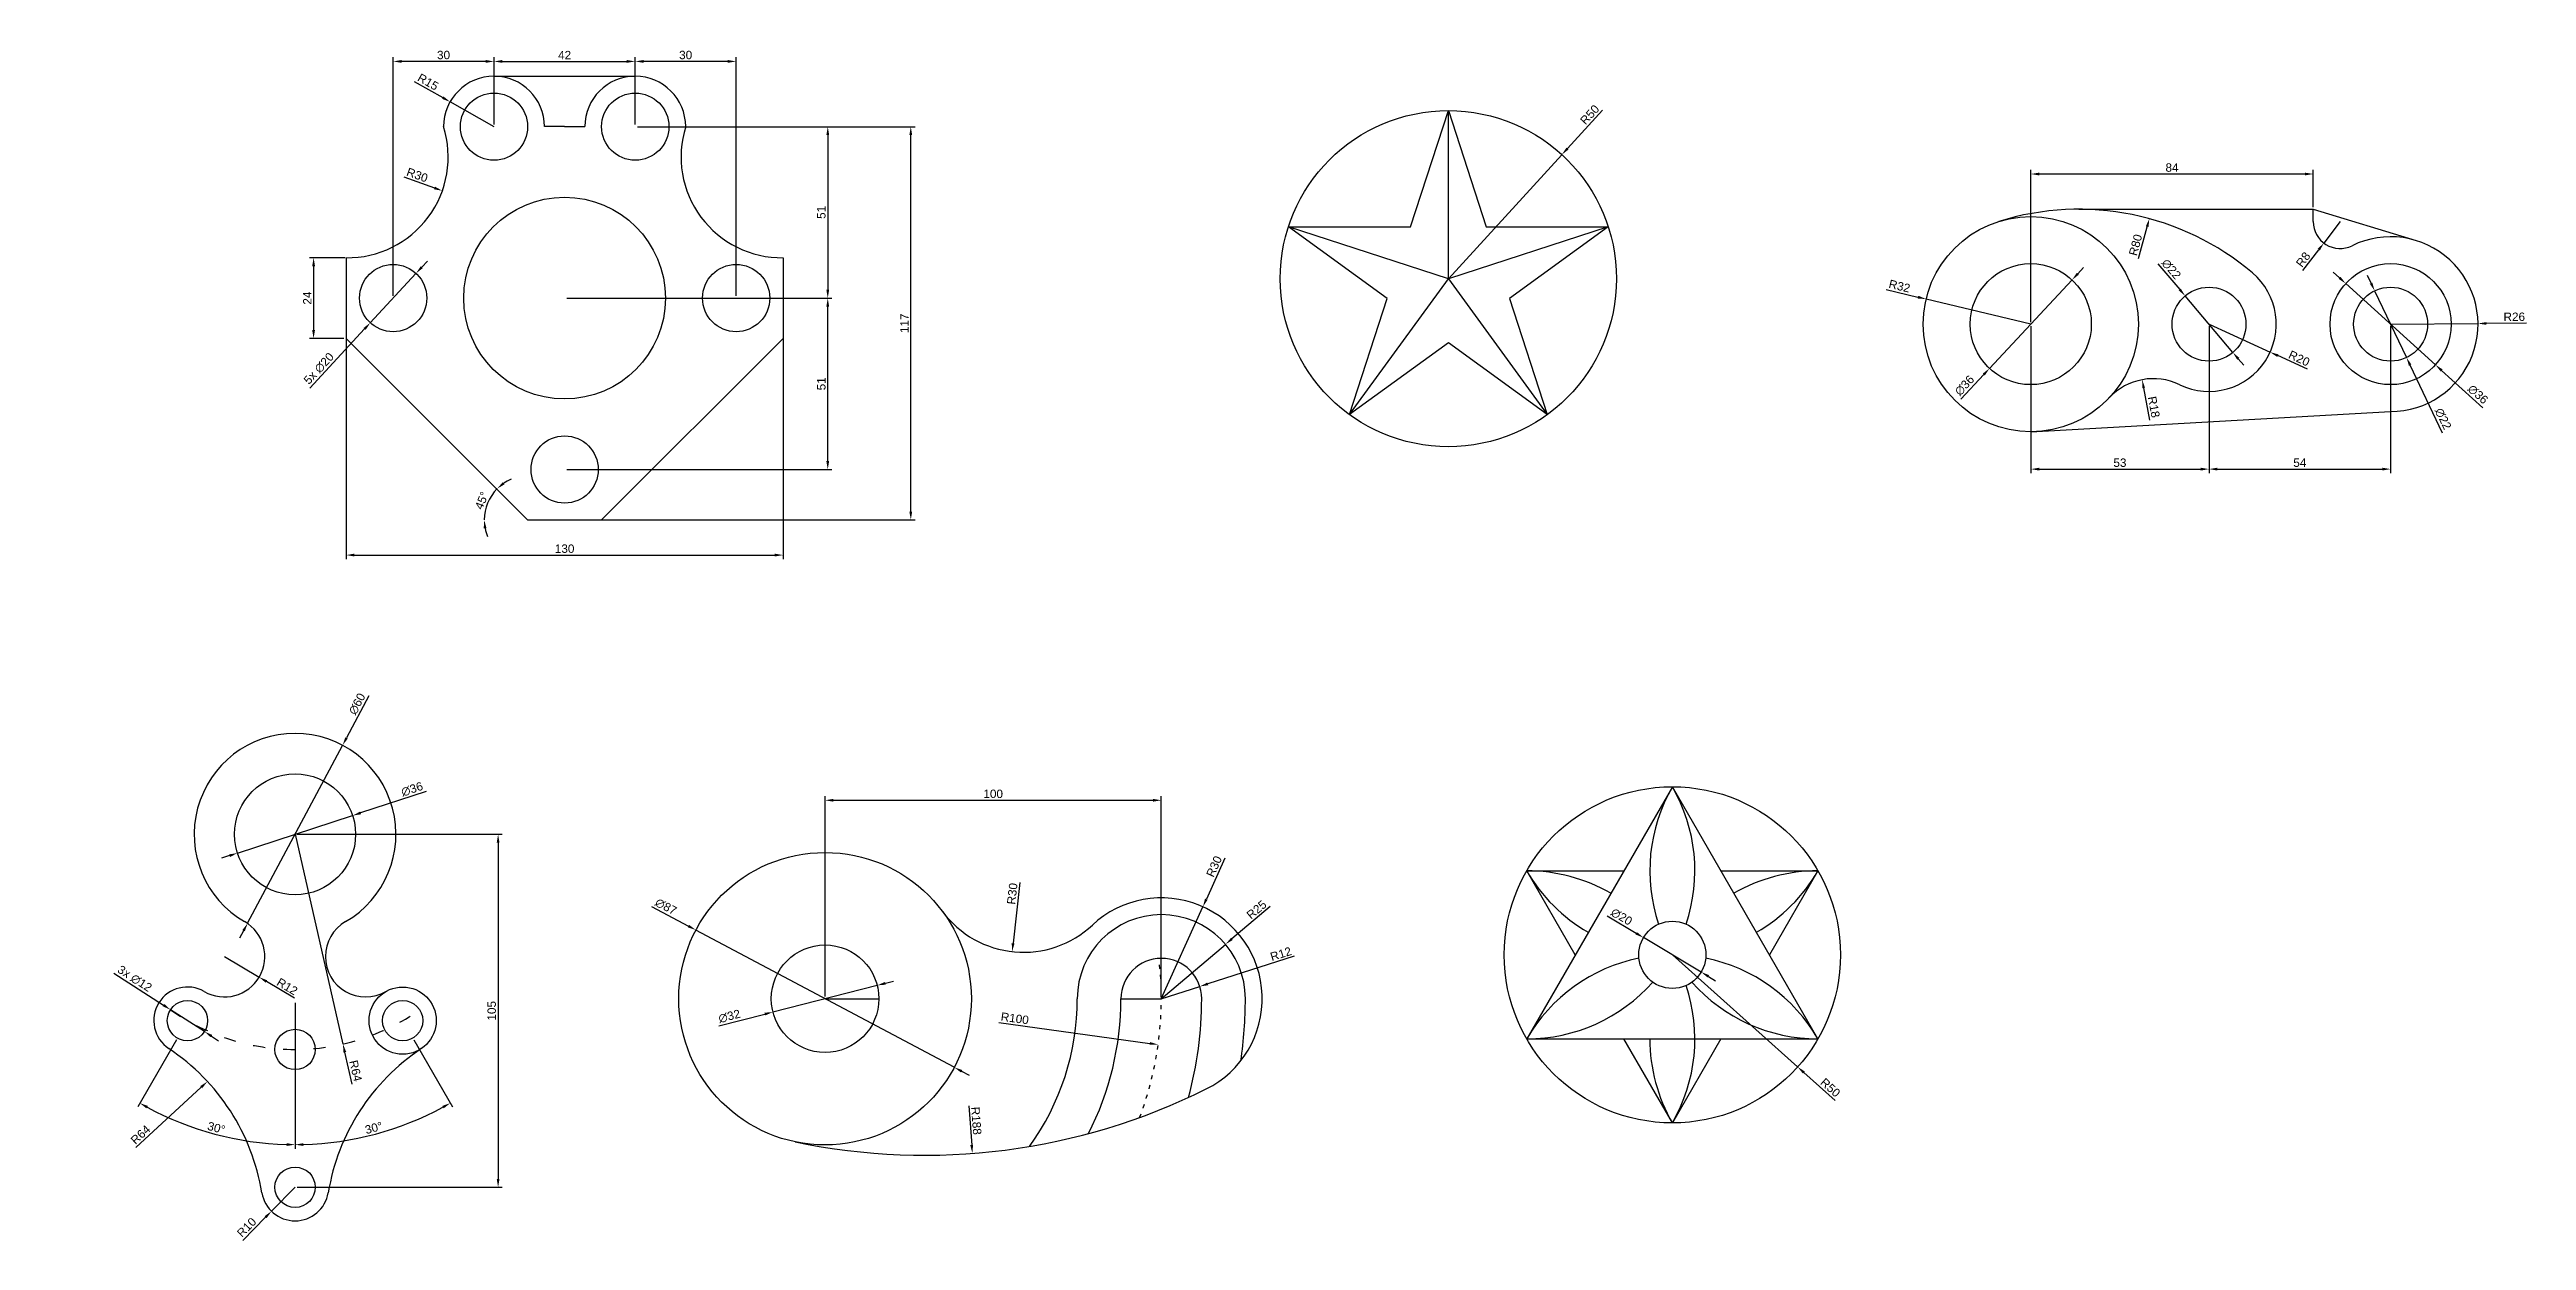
# Model space of a CAD drawing. Header units: millimetres. Extents: x 2411 to 3147, y 1578 to 1932.
import ezdxf

# ---------------------------------------------------------------- set-up
doc = ezdxf.new("R2010")
doc.units = ezdxf.units.MM
doc.linetypes.add('ACAD_ISO03W100', pattern=[30, 12, -18])
doc.styles.get("Standard").update_dxf_attribs({"font": 'arial.ttf'})
doc.dimstyles.new('ISO-25', dxfattribs={"dimtxt": 2.5, "dimasz": 2.5, "dimexe": 1.25, "dimexo": 0.625, "dimtad": 1, "dimtxsty": 'Standard', "dimcen": 2.5, "dimadec": 0, "dimazin": 0, "dimtfac": 1, "dimtmove": 0, "dimatfit": 3, "dimfxl": 0, "dimarcsym": 0})

msp = doc.modelspace()

# ---------------------------------------------------------------- blocks, each defined once
blk = doc.blocks.new('*D1')
at = {"color": 0, "lineweight": -2, "transparency": 16777216}
for p, q in [((2498.8, 1869.87), (2488.14, 1869.87)), ((2489.39, 1867.37), (2489.39, 1848.37)), ((2498.42, 1845.87), (2488.14, 1845.87))]:
    blk.add_line(p, q, dxfattribs=at)
at = {"color": 0, "transparency": 16777216}
for points in [[(2488.97, 1867.37), (2489.81, 1867.37), (2489.39, 1869.87)], [(2488.97, 1848.37), (2489.81, 1848.37), (2489.39, 1845.87)]]:
    blk.add_solid(points, dxfattribs=at)
at = {"layer": 'Defpoints', "color": 0, "transparency": 16777216}
for p in [(2499.42, 1869.87), (2489.39, 1845.87), (2499.04, 1845.87)]:
    blk.add_point(p, dxfattribs=at)
at = {"color": 0, "transparency": 16777216, "insert": (2487.51, 1857.87), "char_height": 2.5, "attachment_point": 5, "rotation": 90}
blk.add_mtext('24', dxfattribs=at)
blk = doc.blocks.new('*D2')
at = {"color": 0, "lineweight": -2, "transparency": 16777216}
for p, q in [((2499.04, 1857.25), (2499.04, 1780.17)), ((2629.04, 1857.25), (2629.04, 1780.17)), ((2501.54, 1781.42), (2626.54, 1781.42))]:
    blk.add_line(p, q, dxfattribs=at)
at = {"color": 0, "transparency": 16777216}
for points in [[(2501.54, 1781.84), (2501.54, 1781), (2499.04, 1781.42)], [(2626.54, 1781.84), (2626.54, 1781), (2629.04, 1781.42)]]:
    blk.add_solid(points, dxfattribs=at)
at = {"layer": 'Defpoints', "color": 0, "transparency": 16777216}
for p in [(2499.04, 1857.87), (2629.04, 1857.87), (2629.04, 1781.42)]:
    blk.add_point(p, dxfattribs=at)
at = {"color": 0, "transparency": 16777216, "insert": (2564.04, 1783.32), "char_height": 2.5, "attachment_point": 5}
blk.add_mtext('130', dxfattribs=at)
blk = doc.blocks.new('*D4')
at = {"color": 0, "lineweight": -2, "transparency": 16777216}
for p, q in [((2564.67, 1857.87), (2643.54, 1857.87)), ((2642.29, 1809.37), (2642.29, 1855.37)), ((2564.67, 1806.87), (2643.54, 1806.87))]:
    blk.add_line(p, q, dxfattribs=at)
at = {"color": 0, "transparency": 16777216}
for points in [[(2641.88, 1855.37), (2642.71, 1855.37), (2642.29, 1857.87)], [(2641.88, 1809.37), (2642.71, 1809.37), (2642.29, 1806.87)]]:
    blk.add_solid(points, dxfattribs=at)
at = {"layer": 'Defpoints', "color": 0, "transparency": 16777216}
for p in [(2564.04, 1857.87), (2642.29, 1857.87), (2564.04, 1806.87)]:
    blk.add_point(p, dxfattribs=at)
at = {"color": 0, "transparency": 16777216, "insert": (2640.39, 1832.37), "char_height": 2.5, "attachment_point": 5, "rotation": 90}
blk.add_mtext('51', dxfattribs=at)
blk = doc.blocks.new('*D5')
at = {"color": 0, "lineweight": -2, "transparency": 16777216}
for p, q in [((2585.67, 1908.87), (2643.54, 1908.87)), ((2642.29, 1906.37), (2642.29, 1860.37)), ((2564.67, 1857.87), (2643.54, 1857.87))]:
    blk.add_line(p, q, dxfattribs=at)
at = {"color": 0, "transparency": 16777216}
for points in [[(2641.88, 1906.37), (2642.71, 1906.37), (2642.29, 1908.87)], [(2641.88, 1860.37), (2642.71, 1860.37), (2642.29, 1857.87)]]:
    blk.add_solid(points, dxfattribs=at)
at = {"layer": 'Defpoints', "color": 0, "transparency": 16777216}
for p in [(2585.04, 1908.87), (2564.04, 1857.87), (2642.29, 1857.87)]:
    blk.add_point(p, dxfattribs=at)
at = {"color": 0, "transparency": 16777216, "insert": (2640.39, 1883.37), "char_height": 2.5, "attachment_point": 5, "rotation": 90}
blk.add_mtext('51', dxfattribs=at)
blk = doc.blocks.new('*D6')
at = {"color": 0, "lineweight": -2, "transparency": 16777216}
for p, q in [((2513.04, 1858.5), (2513.04, 1929.53)), ((2540.54, 1928.28), (2515.54, 1928.28)), ((2543.04, 1909.5), (2543.04, 1929.53))]:
    blk.add_line(p, q, dxfattribs=at)
at = {"color": 0, "transparency": 16777216}
for points in [[(2515.54, 1928.7), (2515.54, 1927.86), (2513.04, 1928.28)], [(2540.54, 1928.7), (2540.54, 1927.86), (2543.04, 1928.28)]]:
    blk.add_solid(points, dxfattribs=at)
at = {"layer": 'Defpoints', "color": 0, "transparency": 16777216}
for p in [(2513.04, 1928.28), (2543.04, 1908.87), (2513.04, 1857.87)]:
    blk.add_point(p, dxfattribs=at)
at = {"color": 0, "transparency": 16777216, "insert": (2528.04, 1930.18), "char_height": 2.5, "attachment_point": 5}
blk.add_mtext('30', dxfattribs=at)
blk = doc.blocks.new('*D7')
at = {"color": 0, "lineweight": -2, "transparency": 16777216}
for p, q in [((2543.04, 1909.5), (2543.04, 1929.53)), ((2545.54, 1928.28), (2582.54, 1928.28)), ((2585.04, 1909.5), (2585.04, 1929.53))]:
    blk.add_line(p, q, dxfattribs=at)
at = {"color": 0, "transparency": 16777216}
for points in [[(2545.54, 1928.7), (2545.54, 1927.86), (2543.04, 1928.28)], [(2582.54, 1928.7), (2582.54, 1927.86), (2585.04, 1928.28)]]:
    blk.add_solid(points, dxfattribs=at)
at = {"layer": 'Defpoints', "color": 0, "transparency": 16777216}
for p in [(2585.04, 1928.28), (2543.04, 1908.87), (2585.04, 1908.87)]:
    blk.add_point(p, dxfattribs=at)
at = {"color": 0, "transparency": 16777216, "insert": (2564.04, 1930.16), "char_height": 2.5, "attachment_point": 5}
blk.add_mtext('42', dxfattribs=at)
blk = doc.blocks.new('*D8')
at = {"color": 0, "lineweight": -2, "transparency": 16777216}
for p, q in [((2585.04, 1909.5), (2585.04, 1929.53)), ((2612.54, 1928.28), (2587.54, 1928.28)), ((2615.04, 1858.5), (2615.04, 1929.53))]:
    blk.add_line(p, q, dxfattribs=at)
at = {"color": 0, "transparency": 16777216}
for points in [[(2587.54, 1928.7), (2587.54, 1927.86), (2585.04, 1928.28)], [(2612.54, 1928.7), (2612.54, 1927.86), (2615.04, 1928.28)]]:
    blk.add_solid(points, dxfattribs=at)
at = {"layer": 'Defpoints', "color": 0, "transparency": 16777216}
for p in [(2585.04, 1928.28), (2585.04, 1908.87), (2615.04, 1857.87)]:
    blk.add_point(p, dxfattribs=at)
at = {"color": 0, "transparency": 16777216, "insert": (2600.04, 1930.18), "char_height": 2.5, "attachment_point": 5}
blk.add_mtext('30', dxfattribs=at)
blk = doc.blocks.new('*D9')
at = {"color": 0, "lineweight": -2, "transparency": 16777216}
for p, q in [((2519.34, 1922.3), (2527.81, 1917.5)), ((2543.04, 1908.87), (2529.99, 1916.26))]:
    blk.add_line(p, q, dxfattribs=at)
at = {"color": 0, "transparency": 16777216}
blk.add_solid([(2528.02, 1917.86), (2527.61, 1917.13), (2529.99, 1916.26)], dxfattribs=at)
at = {"layer": 'Defpoints', "color": 0, "transparency": 16777216}
for p in [(2529.99, 1916.26), (2543.04, 1908.87)]:
    blk.add_point(p, dxfattribs=at)
at = {"color": 0, "transparency": 16777216, "insert": (2523.42, 1922.17), "char_height": 2.5, "attachment_point": 5, "rotation": 330.48124}
blk.add_mtext('R15', dxfattribs=at)
blk = doc.blocks.new('*D10')
at = {"color": 0, "lineweight": -2, "transparency": 16777216}
blk.add_line((2516.18, 1893.9), (2525.33, 1890.64), dxfattribs=at)
at = {"color": 0, "transparency": 16777216}
blk.add_solid([(2525.47, 1891.03), (2525.19, 1890.25), (2527.68, 1889.8)], dxfattribs=at)
at = {"layer": 'Defpoints', "color": 0, "transparency": 16777216}
for p in [(2499.42, 1899.87), (2527.68, 1889.8)]:
    blk.add_point(p, dxfattribs=at)
at = {"color": 0, "transparency": 16777216, "insert": (2520.21, 1894.48), "char_height": 2.5, "attachment_point": 5, "rotation": 340.38916}
blk.add_mtext('R30', dxfattribs=at)
blk = doc.blocks.new('*D11')
at = {"color": 0, "lineweight": -2, "transparency": 16777216}
for start, end in [(135.17366, 180), (113.46879, 124.32122), (190.85243, 201.70487)]:
    blk.add_arc((2553.37, 1791.87), 13.22, start, end, dxfattribs=at)
at = {"color": 0, "transparency": 16777216}
for points in [[(2546.18, 1802.47), (2545.65, 1803.11), (2543.99, 1801.19)], [(2539.97, 1789.35), (2540.8, 1789.42), (2540.15, 1791.87)]]:
    blk.add_solid(points, dxfattribs=at)
at = {"layer": 'Defpoints', "color": 0, "transparency": 16777216}
for p in [(2499.04, 1845.87), (2541.91, 1798.46), (2528.34, 1791.87), (2543.04, 1791.87), (2548.45, 1796.77)]:
    blk.add_point(p, dxfattribs=at)
at = {"color": 0, "transparency": 16777216, "insert": (2539.4, 1797.64), "char_height": 2.5, "attachment_point": 5, "rotation": 67.58683}
blk.add_mtext('45°', dxfattribs=at)
blk = doc.blocks.new('*D12')
at = {"color": 0, "lineweight": -2, "transparency": 16777216}
for p, q in [((2585.67, 1908.87), (2668.24, 1908.87)), ((2666.99, 1794.37), (2666.99, 1906.37)), ((2575.67, 1791.87), (2668.24, 1791.87))]:
    blk.add_line(p, q, dxfattribs=at)
at = {"color": 0, "transparency": 16777216}
for points in [[(2666.57, 1906.37), (2667.4, 1906.37), (2666.99, 1908.87)], [(2666.57, 1794.37), (2667.4, 1794.37), (2666.99, 1791.87)]]:
    blk.add_solid(points, dxfattribs=at)
at = {"layer": 'Defpoints', "color": 0, "transparency": 16777216}
for p in [(2585.04, 1908.87), (2666.99, 1908.87), (2575.04, 1791.87)]:
    blk.add_point(p, dxfattribs=at)
at = {"color": 0, "transparency": 16777216, "insert": (2665.11, 1850.37), "char_height": 2.5, "attachment_point": 5, "rotation": 90}
blk.add_mtext('117', dxfattribs=at)
blk = doc.blocks.new('*D13')
at = {"color": 0, "lineweight": -2, "transparency": 16777216}
for p, q in [((2519.83, 1865.22), (2506.25, 1850.53)), ((2521.53, 1867.05), (2523.23, 1868.89)), ((2488.27, 1831.09), (2504.55, 1848.7))]:
    blk.add_line(p, q, dxfattribs=at)
at = {"color": 0, "transparency": 16777216}
for points in [[(2521.22, 1867.33), (2521.83, 1866.77), (2519.83, 1865.22)], [(2504.25, 1848.98), (2504.86, 1848.41), (2506.25, 1850.53)]]:
    blk.add_solid(points, dxfattribs=at)
at = {"layer": 'Defpoints', "color": 0, "transparency": 16777216}
for p in [(2519.83, 1865.22), (2506.25, 1850.53)]:
    blk.add_point(p, dxfattribs=at)
at = {"color": 0, "transparency": 16777216, "insert": (2490.97, 1836.91), "char_height": 2.5, "attachment_point": 5, "rotation": 47.23716}
blk.add_mtext('5x ∅20', dxfattribs=at)
blk = doc.blocks.new('*D14')
at = {"color": 0, "lineweight": -2, "transparency": 16777216}
for p, q in [((2872.73, 1913.8), (2862.28, 1902.38)), ((2826.85, 1863.65), (2860.6, 1900.54))]:
    blk.add_line(p, q, dxfattribs=at)
at = {"color": 0, "transparency": 16777216}
blk.add_solid([(2861.98, 1902.67), (2862.59, 1902.1), (2860.6, 1900.54)], dxfattribs=at)
at = {"layer": 'Defpoints', "color": 0, "transparency": 16777216}
for p in [(2860.6, 1900.54), (2826.85, 1863.65)]:
    blk.add_point(p, dxfattribs=at)
at = {"color": 0, "transparency": 16777216, "insert": (2868.9, 1912.43), "char_height": 2.5, "attachment_point": 5, "rotation": 47.54459}
blk.add_mtext('R50', dxfattribs=at)
blk = doc.blocks.new('*D15')
at = {"color": 0, "lineweight": -2, "transparency": 16777216}
for p, q in [((2957.08, 1860.42), (2966.51, 1858.16)), ((3000.06, 1850.12), (2968.94, 1857.58))]:
    blk.add_line(p, q, dxfattribs=at)
at = {"color": 0, "transparency": 16777216}
blk.add_solid([(2966.6, 1858.57), (2966.41, 1857.76), (2968.94, 1857.58)], dxfattribs=at)
at = {"layer": 'Defpoints', "color": 0, "transparency": 16777216}
for p in [(2968.94, 1857.58), (3000.06, 1850.12)]:
    blk.add_point(p, dxfattribs=at)
at = {"color": 0, "transparency": 16777216, "insert": (2961.02, 1861.43), "char_height": 2.5, "attachment_point": 5, "rotation": 346.51591}
blk.add_mtext('R32', dxfattribs=at)
blk = doc.blocks.new('*D16')
at = {"color": 0, "lineweight": -2, "transparency": 16777216}
for p, q in [((3000.06, 1850.74), (3000.06, 1896.04)), ((3002.56, 1894.79), (3081.56, 1894.79)), ((3084.06, 1884.91), (3084.06, 1896.04))]:
    blk.add_line(p, q, dxfattribs=at)
at = {"color": 0, "transparency": 16777216}
for points in [[(3002.56, 1895.2), (3002.56, 1894.37), (3000.06, 1894.79)], [(3081.56, 1895.2), (3081.56, 1894.37), (3084.06, 1894.79)]]:
    blk.add_solid(points, dxfattribs=at)
at = {"layer": 'Defpoints', "color": 0, "transparency": 16777216}
for p in [(3084.06, 1894.79), (3084.06, 1884.29), (3000.06, 1850.12)]:
    blk.add_point(p, dxfattribs=at)
at = {"color": 0, "transparency": 16777216, "insert": (3042.06, 1896.69), "char_height": 2.5, "attachment_point": 5}
blk.add_mtext('84', dxfattribs=at)
blk = doc.blocks.new('*D17')
at = {"color": 0, "lineweight": -2, "transparency": 16777216}
for p, q in [((3000.06, 1849.49), (3000.06, 1805.74)), ((3053.06, 1849.49), (3053.06, 1805.74)), ((3002.56, 1806.99), (3050.56, 1806.99))]:
    blk.add_line(p, q, dxfattribs=at)
at = {"color": 0, "transparency": 16777216}
for points in [[(3002.56, 1807.41), (3002.56, 1806.57), (3000.06, 1806.99)], [(3050.56, 1807.41), (3050.56, 1806.57), (3053.06, 1806.99)]]:
    blk.add_solid(points, dxfattribs=at)
at = {"layer": 'Defpoints', "color": 0, "transparency": 16777216}
for p in [(3000.06, 1850.12), (3053.06, 1850.12), (3053.06, 1806.99)]:
    blk.add_point(p, dxfattribs=at)
at = {"color": 0, "transparency": 16777216, "insert": (3026.56, 1808.89), "char_height": 2.5, "attachment_point": 5}
blk.add_mtext('53', dxfattribs=at)
blk = doc.blocks.new('*D18')
at = {"color": 0, "lineweight": -2, "transparency": 16777216}
for p, q in [((3053.06, 1849.49), (3053.06, 1805.74)), ((3107.06, 1849.49), (3107.06, 1805.74)), ((3055.56, 1806.99), (3104.56, 1806.99))]:
    blk.add_line(p, q, dxfattribs=at)
at = {"color": 0, "transparency": 16777216}
for points in [[(3055.56, 1807.41), (3055.56, 1806.57), (3053.06, 1806.99)], [(3104.56, 1807.41), (3104.56, 1806.57), (3107.06, 1806.99)]]:
    blk.add_solid(points, dxfattribs=at)
at = {"layer": 'Defpoints', "color": 0, "transparency": 16777216}
for p in [(3053.06, 1850.12), (3107.06, 1850.12), (3107.06, 1806.99)]:
    blk.add_point(p, dxfattribs=at)
at = {"color": 0, "transparency": 16777216, "insert": (3080.06, 1808.89), "char_height": 2.5, "attachment_point": 5}
blk.add_mtext('54', dxfattribs=at)
blk = doc.blocks.new('*D19')
at = {"color": 0, "lineweight": -2, "transparency": 16777216}
for p, q in [((3014.04, 1865.11), (3015.74, 1866.94)), ((3012.33, 1863.28), (2987.78, 1836.95)), ((2979.22, 1827.77), (2986.08, 1835.12))]:
    blk.add_line(p, q, dxfattribs=at)
at = {"color": 0, "transparency": 16777216}
for points in [[(3013.73, 1865.4), (3014.34, 1864.83), (3012.33, 1863.28)], [(2985.77, 1835.41), (2986.38, 1834.84), (2987.78, 1836.95)]]:
    blk.add_solid(points, dxfattribs=at)
at = {"layer": 'Defpoints', "color": 0, "transparency": 16777216}
for p in [(3012.33, 1863.28), (2987.78, 1836.95)]:
    blk.add_point(p, dxfattribs=at)
at = {"color": 0, "transparency": 16777216, "insert": (2980.36, 1831.88), "char_height": 2.5, "attachment_point": 5, "rotation": 47.00279}
blk.add_mtext('∅36', dxfattribs=at)
blk = doc.blocks.new('*D21')
at = {"color": 0, "lineweight": -2, "transparency": 16777216}
for p, q in [((3091.87, 1863.89), (3090.02, 1865.57)), ((3093.72, 1862.21), (3120.39, 1838.03)), ((3134.5, 1825.24), (3122.24, 1836.35))]:
    blk.add_line(p, q, dxfattribs=at)
at = {"color": 0, "transparency": 16777216}
for points in [[(3092.15, 1864.2), (3091.59, 1863.58), (3093.72, 1862.21)], [(3122.52, 1836.66), (3121.96, 1836.04), (3120.39, 1838.03)]]:
    blk.add_solid(points, dxfattribs=at)
at = {"layer": 'Defpoints', "color": 0, "transparency": 16777216}
for p in [(3093.72, 1862.21), (3120.39, 1838.03)]:
    blk.add_point(p, dxfattribs=at)
at = {"color": 0, "transparency": 16777216, "insert": (3133.03, 1829.23), "char_height": 2.5, "attachment_point": 5, "rotation": 317.80497}
blk.add_mtext('∅36', dxfattribs=at)
blk = doc.blocks.new('*D22')
at = {"color": 0, "lineweight": -2, "transparency": 16777216}
for p, q in [((3101.24, 1862.3), (3100.17, 1864.56)), ((3102.32, 1860.05), (3111.79, 1840.19)), ((3122.5, 1817.73), (3112.87, 1837.93))]:
    blk.add_line(p, q, dxfattribs=at)
at = {"color": 0, "transparency": 16777216}
for points in [[(3101.62, 1862.48), (3100.87, 1862.12), (3102.32, 1860.05)], [(3113.24, 1838.11), (3112.49, 1837.75), (3111.79, 1840.19)]]:
    blk.add_solid(points, dxfattribs=at)
at = {"layer": 'Defpoints', "color": 0, "transparency": 16777216}
for p in [(3102.32, 1860.05), (3111.79, 1840.19)]:
    blk.add_point(p, dxfattribs=at)
at = {"color": 0, "transparency": 16777216, "insert": (3122.66, 1821.97), "char_height": 2.5, "attachment_point": 5, "rotation": 295.49796}
blk.add_mtext('∅22', dxfattribs=at)
blk = doc.blocks.new('*D23')
at = {"color": 0, "lineweight": -2, "transparency": 16777216}
blk.add_line((3035.44, 1821.58), (3033.63, 1831.13), dxfattribs=at)
at = {"color": 0, "transparency": 16777216}
blk.add_solid([(3034.04, 1831.21), (3033.22, 1831.06), (3033.16, 1833.59)], dxfattribs=at)
at = {"layer": 'Defpoints', "color": 0, "transparency": 16777216}
for p in [(3033.16, 1833.59), (3036.52, 1815.91)]:
    blk.add_point(p, dxfattribs=at)
at = {"color": 0, "transparency": 16777216, "insert": (3036.64, 1825.48), "char_height": 2.5, "attachment_point": 5, "rotation": 280.75123}
blk.add_mtext('R18', dxfattribs=at)
blk = doc.blocks.new('*D24')
at = {"color": 0, "lineweight": -2, "transparency": 16777216}
for p, q in [((3092.06, 1880.63), (3087.21, 1874.26)), ((3080.99, 1866.08), (3085.7, 1872.27))]:
    blk.add_line(p, q, dxfattribs=at)
at = {"color": 0, "transparency": 16777216}
blk.add_solid([(3085.37, 1872.53), (3086.03, 1872.02), (3087.21, 1874.26)], dxfattribs=at)
at = {"layer": 'Defpoints', "color": 0, "transparency": 16777216}
for p in [(3092.06, 1880.63), (3087.21, 1874.26)]:
    blk.add_point(p, dxfattribs=at)
at = {"color": 0, "transparency": 16777216, "insert": (3081.07, 1869.33), "char_height": 2.5, "attachment_point": 5, "rotation": 52.74506}
blk.add_mtext('R8', dxfattribs=at)
blk = doc.blocks.new('*D25')
at = {"color": 0, "lineweight": -2, "transparency": 16777216}
for p, q in [((3107.06, 1850.12), (3133.06, 1850.31)), ((3147.46, 1850.42), (3135.56, 1850.33))]:
    blk.add_line(p, q, dxfattribs=at)
at = {"color": 0, "transparency": 16777216}
blk.add_solid([(3135.55, 1850.74), (3135.56, 1849.91), (3133.06, 1850.31)], dxfattribs=at)
at = {"layer": 'Defpoints', "color": 0, "transparency": 16777216}
for p in [(3107.06, 1850.12), (3133.06, 1850.31)]:
    blk.add_point(p, dxfattribs=at)
at = {"color": 0, "transparency": 16777216, "insert": (3143.84, 1852.29), "char_height": 2.5, "attachment_point": 5, "rotation": 0.4215}
blk.add_mtext('R26', dxfattribs=at)
blk = doc.blocks.new('*D26')
at = {"color": 0, "lineweight": -2, "transparency": 16777216}
for p, q in [((3037.88, 1868.1), (3044.35, 1860.43)), ((3060.15, 1841.71), (3045.96, 1858.52)), ((3061.76, 1839.8), (3063.38, 1837.89))]:
    blk.add_line(p, q, dxfattribs=at)
at = {"color": 0, "transparency": 16777216}
for points in [[(3044.67, 1860.7), (3044.03, 1860.17), (3045.96, 1858.52)], [(3062.08, 1840.07), (3061.45, 1839.53), (3060.15, 1841.71)]]:
    blk.add_solid(points, dxfattribs=at)
at = {"layer": 'Defpoints', "color": 0, "transparency": 16777216}
for p in [(3045.96, 1858.52), (3060.15, 1841.71)]:
    blk.add_point(p, dxfattribs=at)
at = {"color": 0, "transparency": 16777216, "insert": (3041.82, 1866.49), "char_height": 2.5, "attachment_point": 5, "rotation": 310.16596}
blk.add_mtext('∅22', dxfattribs=at)
blk = doc.blocks.new('*D27')
at = {"color": 0, "lineweight": -2, "transparency": 16777216}
for p, q in [((3053.06, 1850.12), (3071.24, 1841.79)), ((3082.34, 1836.7), (3073.51, 1840.75))]:
    blk.add_line(p, q, dxfattribs=at)
at = {"color": 0, "transparency": 16777216}
blk.add_solid([(3073.69, 1841.13), (3073.34, 1840.37), (3071.24, 1841.79)], dxfattribs=at)
at = {"layer": 'Defpoints', "color": 0, "transparency": 16777216}
for p in [(3053.06, 1850.12), (3071.24, 1841.79)]:
    blk.add_point(p, dxfattribs=at)
at = {"color": 0, "transparency": 16777216, "insert": (3079.86, 1839.93), "char_height": 2.5, "attachment_point": 5, "rotation": 335.38518}
blk.add_mtext('R20', dxfattribs=at)
blk = doc.blocks.new('*D28')
at = {"color": 0, "lineweight": -2, "transparency": 16777216}
blk.add_line((3032.1, 1869.7), (3034.65, 1879.08), dxfattribs=at)
at = {"color": 0, "transparency": 16777216}
blk.add_solid([(3034.25, 1879.19), (3035.05, 1878.97), (3035.31, 1881.49)], dxfattribs=at)
at = {"layer": 'Defpoints', "color": 0, "transparency": 16777216}
for p in [(3035.31, 1881.49), (3014.33, 1804.29)]:
    blk.add_point(p, dxfattribs=at)
at = {"color": 0, "transparency": 16777216, "insert": (3031.21, 1873.68), "char_height": 2.5, "attachment_point": 5, "rotation": 74.79963}
blk.add_mtext('R80', dxfattribs=at)
blk = doc.blocks.new('*D29')
at = {"color": 0, "lineweight": -2, "transparency": 16777216}
for p, q in [((2483.88, 1648.18), (2483.88, 1604.77)), ((2448.57, 1637.19), (2437.09, 1617.31))]:
    blk.add_line(p, q, dxfattribs=at)
blk.add_arc((2483.88, 1698.35), 92.33, 241.55142, 268.44858, dxfattribs=at)
at = {"color": 0, "transparency": 16777216}
for points in [[(2439.69, 1616.81), (2440.1, 1617.54), (2437.71, 1618.39)], [(2481.39, 1606.47), (2481.37, 1605.64), (2483.88, 1606.02)]]:
    blk.add_solid(points, dxfattribs=at)
at = {"layer": 'Defpoints', "color": 0, "transparency": 16777216}
for p in [(2483.88, 1698.35), (2483.88, 1698.35), (2483.88, 1648.81), (2448.88, 1637.73), (2452.3, 1611.59)]:
    blk.add_point(p, dxfattribs=at)
at = {"color": 0, "transparency": 16777216, "insert": (2460.47, 1611.01), "char_height": 2.5, "attachment_point": 5, "rotation": 345}
blk.add_mtext('30°', dxfattribs=at)
blk = doc.blocks.new('*D30')
at = {"color": 0, "lineweight": -2, "transparency": 16777216}
for p, q in [((2483.88, 1648.18), (2483.88, 1604.77)), ((2519.19, 1637.19), (2530.67, 1617.31))]:
    blk.add_line(p, q, dxfattribs=at)
blk.add_arc((2483.88, 1698.35), 92.33, 271.55142, 298.44858, dxfattribs=at)
at = {"color": 0, "transparency": 16777216}
for points in [[(2527.66, 1617.54), (2528.07, 1616.81), (2530.04, 1618.39)], [(2486.38, 1605.64), (2486.37, 1606.47), (2483.88, 1606.02)]]:
    blk.add_solid(points, dxfattribs=at)
at = {"layer": 'Defpoints', "color": 0, "transparency": 16777216}
for p in [(2483.88, 1698.35), (2483.88, 1698.35), (2483.88, 1648.81), (2518.88, 1637.73), (2499.91, 1607.42)]:
    blk.add_point(p, dxfattribs=at)
at = {"color": 0, "transparency": 16777216, "insert": (2507.28, 1611.01), "char_height": 2.5, "attachment_point": 5, "rotation": 15}
blk.add_mtext('30°', dxfattribs=at)
blk = doc.blocks.new('*D31')
at = {"color": 0, "lineweight": -2, "transparency": 16777216}
for p, q in [((2483.88, 1698.35), (2498.12, 1635.96)), ((2500.84, 1624.05), (2498.68, 1633.52))]:
    blk.add_line(p, q, dxfattribs=at)
at = {"color": 0, "transparency": 16777216}
blk.add_solid([(2499.09, 1633.61), (2498.27, 1633.43), (2498.12, 1635.96)], dxfattribs=at)
at = {"layer": 'Defpoints', "color": 0, "transparency": 16777216}
for p in [(2483.88, 1698.35), (2498.12, 1635.96)]:
    blk.add_point(p, dxfattribs=at)
at = {"color": 0, "transparency": 16777216, "insert": (2501.89, 1627.99), "char_height": 2.5, "attachment_point": 5, "rotation": 282.8597}
blk.add_mtext('R64', dxfattribs=at)
blk = doc.blocks.new('*D32')
at = {"color": 0, "lineweight": -2, "transparency": 16777216}
for p, q in [((2462.88, 1661.98), (2473.2, 1655.85)), ((2483.68, 1649.62), (2475.34, 1654.57))]:
    blk.add_line(p, q, dxfattribs=at)
at = {"color": 0, "transparency": 16777216}
blk.add_solid([(2475.56, 1654.93), (2475.13, 1654.21), (2473.2, 1655.85)], dxfattribs=at)
at = {"layer": 'Defpoints', "color": 0, "transparency": 16777216}
for p in [(2462.88, 1661.98), (2473.2, 1655.85)]:
    blk.add_point(p, dxfattribs=at)
at = {"color": 0, "transparency": 16777216, "insert": (2481.55, 1653.07), "char_height": 2.5, "attachment_point": 5, "rotation": 329.27627}
blk.add_mtext('R12', dxfattribs=at)
blk = doc.blocks.new('*D33')
at = {"color": 0, "lineweight": -2, "transparency": 16777216}
for p, q in [((2483.88, 1593.35), (2476.87, 1586.23)), ((2468.3, 1577.52), (2475.11, 1584.44))]:
    blk.add_line(p, q, dxfattribs=at)
at = {"color": 0, "transparency": 16777216}
blk.add_solid([(2474.82, 1584.74), (2475.41, 1584.15), (2476.87, 1586.23)], dxfattribs=at)
at = {"layer": 'Defpoints', "color": 0, "transparency": 16777216}
for p in [(2483.88, 1593.35), (2476.87, 1586.23)]:
    blk.add_point(p, dxfattribs=at)
at = {"color": 0, "transparency": 16777216, "insert": (2469.47, 1581.42), "char_height": 2.5, "attachment_point": 5, "rotation": 45.46115}
blk.add_mtext('R10', dxfattribs=at)
blk = doc.blocks.new('*D34')
at = {"color": 0, "lineweight": -2, "transparency": 16777216}
for p, q in [((2505.86, 1739.54), (2499.18, 1727.03)), ((2469.76, 1671.89), (2498, 1724.82)), ((2468.58, 1669.68), (2467.4, 1667.47))]:
    blk.add_line(p, q, dxfattribs=at)
at = {"color": 0, "transparency": 16777216}
for points in [[(2498.81, 1727.22), (2499.55, 1726.83), (2498, 1724.82)], [(2468.21, 1669.88), (2468.95, 1669.48), (2469.76, 1671.89)]]:
    blk.add_solid(points, dxfattribs=at)
at = {"layer": 'Defpoints', "color": 0, "transparency": 16777216}
for p in [(2498, 1724.82), (2469.76, 1671.89)]:
    blk.add_point(p, dxfattribs=at)
at = {"color": 0, "transparency": 16777216, "insert": (2502.34, 1737.14), "char_height": 2.5, "attachment_point": 5, "rotation": 61.91734}
blk.add_mtext('∅60', dxfattribs=at)
blk = doc.blocks.new('*D35')
at = {"color": 0, "lineweight": -2, "transparency": 16777216}
for p, q in [((2522.87, 1711.07), (2503.37, 1704.71)), ((2466.77, 1692.77), (2500.99, 1703.93)), ((2464.39, 1692), (2462.01, 1691.22))]:
    blk.add_line(p, q, dxfattribs=at)
at = {"color": 0, "transparency": 16777216}
for points in [[(2503.24, 1705.11), (2503.5, 1704.31), (2500.99, 1703.93)], [(2464.26, 1692.39), (2464.52, 1691.6), (2466.77, 1692.77)]]:
    blk.add_solid(points, dxfattribs=at)
at = {"layer": 'Defpoints', "color": 0, "transparency": 16777216}
for p in [(2500.99, 1703.93), (2466.77, 1692.77)]:
    blk.add_point(p, dxfattribs=at)
at = {"color": 0, "transparency": 16777216, "insert": (2518.67, 1711.77), "char_height": 2.5, "attachment_point": 5, "rotation": 18.06333}
blk.add_mtext('∅36', dxfattribs=at)
blk = doc.blocks.new('*D36')
at = {"color": 0, "lineweight": -2, "transparency": 16777216}
for p, q in [((2430, 1657.05), (2444.74, 1647.54)), ((2456.92, 1639.67), (2446.84, 1646.18)), ((2459.02, 1638.32), (2461.12, 1636.96))]:
    blk.add_line(p, q, dxfattribs=at)
at = {"color": 0, "transparency": 16777216}
for points in [[(2444.96, 1647.89), (2444.51, 1647.19), (2446.84, 1646.18)], [(2459.25, 1638.67), (2458.79, 1637.97), (2456.92, 1639.67)]]:
    blk.add_solid(points, dxfattribs=at)
at = {"layer": 'Defpoints', "color": 0, "transparency": 16777216}
for p in [(2446.84, 1646.18), (2456.92, 1639.67)]:
    blk.add_point(p, dxfattribs=at)
at = {"color": 0, "transparency": 16777216, "insert": (2436.19, 1655.4), "char_height": 2.5, "attachment_point": 5, "rotation": 327.15738}
blk.add_mtext('3x ∅12', dxfattribs=at)
blk = doc.blocks.new('*D37')
at = {"color": 0, "lineweight": -2, "transparency": 16777216}
for p, q in [((2484.5, 1698.35), (2545.51, 1698.35)), ((2544.26, 1695.85), (2544.26, 1595.85)), ((2484.5, 1593.35), (2545.51, 1593.35))]:
    blk.add_line(p, q, dxfattribs=at)
at = {"color": 0, "transparency": 16777216}
for points in [[(2543.85, 1695.85), (2544.68, 1695.85), (2544.26, 1698.35)], [(2543.85, 1595.85), (2544.68, 1595.85), (2544.26, 1593.35)]]:
    blk.add_solid(points, dxfattribs=at)
at = {"layer": 'Defpoints', "color": 0, "transparency": 16777216}
for p in [(2483.88, 1698.35), (2483.88, 1593.35), (2544.26, 1593.35)]:
    blk.add_point(p, dxfattribs=at)
at = {"color": 0, "transparency": 16777216, "insert": (2542.36, 1645.85), "char_height": 2.5, "attachment_point": 5, "rotation": 90}
blk.add_mtext('105', dxfattribs=at)
blk = doc.blocks.new('*D38')
at = {"color": 0, "lineweight": -2, "transparency": 16777216}
blk.add_line((2436.56, 1605.14), (2455.98, 1623.13), dxfattribs=at)
at = {"color": 0, "transparency": 16777216}
blk.add_solid([(2455.7, 1623.43), (2456.26, 1622.82), (2457.82, 1624.83)], dxfattribs=at)
at = {"layer": 'Defpoints', "color": 0, "transparency": 16777216}
for p in [(2457.82, 1624.83), (2410.86, 1581.34)]:
    blk.add_point(p, dxfattribs=at)
at = {"color": 0, "transparency": 16777216, "insert": (2437.92, 1608.99), "char_height": 2.5, "attachment_point": 5, "rotation": 42.80638}
blk.add_mtext('R64', dxfattribs=at)
blk = doc.blocks.new('*D39')
at = {"color": 0, "lineweight": -2, "transparency": 16777216}
for p, q in [((2641.49, 1650.07), (2641.49, 1709.72)), ((2741.49, 1650.07), (2741.49, 1709.72)), ((2643.99, 1708.47), (2738.99, 1708.47))]:
    blk.add_line(p, q, dxfattribs=at)
at = {"color": 0, "transparency": 16777216}
for points in [[(2643.99, 1708.89), (2643.99, 1708.06), (2641.49, 1708.47)], [(2738.99, 1708.89), (2738.99, 1708.06), (2741.49, 1708.47)]]:
    blk.add_solid(points, dxfattribs=at)
at = {"layer": 'Defpoints', "color": 0, "transparency": 16777216}
for p in [(2741.49, 1708.47), (2641.49, 1649.45), (2741.49, 1649.45)]:
    blk.add_point(p, dxfattribs=at)
at = {"color": 0, "transparency": 16777216, "insert": (2691.49, 1710.38), "char_height": 2.5, "attachment_point": 5}
blk.add_mtext('100', dxfattribs=at)
blk = doc.blocks.new('*D40')
at = {"color": 0, "lineweight": -2, "transparency": 16777216}
for p, q in [((2589.92, 1676.86), (2600.88, 1671.04)), ((2679.91, 1629.03), (2603.08, 1669.86)), ((2682.11, 1627.86), (2684.32, 1626.68))]:
    blk.add_line(p, q, dxfattribs=at)
at = {"color": 0, "transparency": 16777216}
for points in [[(2601.07, 1671.4), (2600.68, 1670.67), (2603.08, 1669.86)], [(2682.31, 1628.23), (2681.92, 1627.49), (2679.91, 1629.03)]]:
    blk.add_solid(points, dxfattribs=at)
at = {"layer": 'Defpoints', "color": 0, "transparency": 16777216}
for p in [(2603.08, 1669.86), (2679.91, 1629.03)]:
    blk.add_point(p, dxfattribs=at)
at = {"color": 0, "transparency": 16777216, "insert": (2594.17, 1676.83), "char_height": 2.5, "attachment_point": 5, "rotation": 332.00932}
blk.add_mtext('∅87', dxfattribs=at)
blk = doc.blocks.new('*D41')
at = {"color": 0, "lineweight": -2, "transparency": 16777216}
for p, q in [((2657, 1653.41), (2625.99, 1645.48)), ((2659.42, 1654.03), (2661.84, 1654.65)), ((2609.89, 1641.37), (2623.57, 1644.87))]:
    blk.add_line(p, q, dxfattribs=at)
at = {"color": 0, "transparency": 16777216}
for points in [[(2659.32, 1654.43), (2659.52, 1653.62), (2657, 1653.41)], [(2623.47, 1645.27), (2623.67, 1644.46), (2625.99, 1645.48)]]:
    blk.add_solid(points, dxfattribs=at)
at = {"layer": 'Defpoints', "color": 0, "transparency": 16777216}
for p in [(2657, 1653.41), (2625.99, 1645.48)]:
    blk.add_point(p, dxfattribs=at)
at = {"color": 0, "transparency": 16777216, "insert": (2613.05, 1644.21), "char_height": 2.5, "attachment_point": 5, "rotation": 14.33784}
blk.add_mtext('∅32', dxfattribs=at)
blk = doc.blocks.new('*D42')
at = {"color": 0, "lineweight": -2, "transparency": 16777216}
blk.add_line((2693.13, 1642.33), (2738.08, 1636.13), dxfattribs=at)
at = {"color": 0, "transparency": 16777216}
blk.add_solid([(2738.14, 1636.55), (2738.02, 1635.72), (2740.56, 1635.79)], dxfattribs=at)
at = {"layer": 'Defpoints', "color": 0, "transparency": 16777216}
for p in [(2641.49, 1649.45), (2740.56, 1635.79)]:
    blk.add_point(p, dxfattribs=at)
at = {"color": 0, "transparency": 16777216, "insert": (2697.92, 1643.59), "char_height": 2.5, "attachment_point": 5, "rotation": 352.15166}
blk.add_mtext('R100', dxfattribs=at)
blk = doc.blocks.new('*D43')
at = {"color": 0, "lineweight": -2, "transparency": 16777216}
blk.add_line((2684.22, 1617.55), (2685.1, 1605.92), dxfattribs=at)
at = {"color": 0, "transparency": 16777216}
blk.add_solid([(2685.51, 1605.95), (2684.68, 1605.89), (2685.29, 1603.42)], dxfattribs=at)
at = {"layer": 'Defpoints', "color": 0, "transparency": 16777216}
for p in [(2671.08, 1790.89), (2685.29, 1603.42)]:
    blk.add_point(p, dxfattribs=at)
at = {"color": 0, "transparency": 16777216, "insert": (2686.46, 1613.13), "char_height": 2.5, "attachment_point": 5, "rotation": 274.33552}
blk.add_mtext('R188', dxfattribs=at)
blk = doc.blocks.new('*D44')
at = {"color": 0, "lineweight": -2, "transparency": 16777216}
for p, q in [((2781.04, 1662.07), (2755.31, 1653.86)), ((2741.49, 1649.45), (2752.93, 1653.1))]:
    blk.add_line(p, q, dxfattribs=at)
at = {"color": 0, "transparency": 16777216}
blk.add_solid([(2755.18, 1654.25), (2755.43, 1653.46), (2752.93, 1653.1)], dxfattribs=at)
at = {"layer": 'Defpoints', "color": 0, "transparency": 16777216}
for p in [(2752.93, 1653.1), (2741.49, 1649.45)]:
    blk.add_point(p, dxfattribs=at)
at = {"color": 0, "transparency": 16777216, "insert": (2777.04, 1662.77), "char_height": 2.5, "attachment_point": 5, "rotation": 17.70829}
blk.add_mtext('R12', dxfattribs=at)
blk = doc.blocks.new('*D45')
at = {"color": 0, "lineweight": -2, "transparency": 16777216}
for p, q in [((2773.81, 1676.83), (2762.48, 1667.22)), ((2741.49, 1649.45), (2760.57, 1665.61))]:
    blk.add_line(p, q, dxfattribs=at)
at = {"color": 0, "transparency": 16777216}
blk.add_solid([(2762.21, 1667.54), (2762.74, 1666.91), (2760.57, 1665.61)], dxfattribs=at)
at = {"layer": 'Defpoints', "color": 0, "transparency": 16777216}
for p in [(2760.57, 1665.61), (2741.49, 1649.45)]:
    blk.add_point(p, dxfattribs=at)
at = {"color": 0, "transparency": 16777216, "insert": (2769.82, 1675.94), "char_height": 2.5, "attachment_point": 5, "rotation": 40.27718}
blk.add_mtext('R25', dxfattribs=at)
blk = doc.blocks.new('*D46')
at = {"color": 0, "lineweight": -2, "transparency": 16777216}
for p, q in [((2760.41, 1691.29), (2754.88, 1679.06)), ((2741.49, 1649.45), (2753.85, 1676.78))]:
    blk.add_line(p, q, dxfattribs=at)
at = {"color": 0, "transparency": 16777216}
blk.add_solid([(2754.5, 1679.23), (2755.26, 1678.89), (2753.85, 1676.78)], dxfattribs=at)
at = {"layer": 'Defpoints', "color": 0, "transparency": 16777216}
for p in [(2753.85, 1676.78), (2741.49, 1649.45)]:
    blk.add_point(p, dxfattribs=at)
at = {"color": 0, "transparency": 16777216, "insert": (2757.19, 1688.79), "char_height": 2.5, "attachment_point": 5, "rotation": 65.68115}
blk.add_mtext('R30', dxfattribs=at)
blk = doc.blocks.new('*D47')
at = {"color": 0, "lineweight": -2, "transparency": 16777216}
blk.add_line((2699.46, 1684.04), (2697.41, 1665.94), dxfattribs=at)
at = {"color": 0, "transparency": 16777216}
blk.add_solid([(2697, 1665.98), (2697.83, 1665.89), (2697.13, 1663.45)], dxfattribs=at)
at = {"layer": 'Defpoints', "color": 0, "transparency": 16777216}
for p in [(2700.51, 1693.26), (2697.13, 1663.45)]:
    blk.add_point(p, dxfattribs=at)
at = {"color": 0, "transparency": 16777216, "insert": (2697.17, 1680.67), "char_height": 2.5, "attachment_point": 5, "rotation": 83.54149}
blk.add_mtext('R30', dxfattribs=at)
blk = doc.blocks.new('*D48')
at = {"color": 0, "lineweight": -2, "transparency": 16777216}
for p, q in [((2874.1, 1674.05), (2882.73, 1668.9)), ((2902.05, 1657.37), (2884.87, 1667.62)), ((2904.19, 1656.09), (2906.34, 1654.81))]:
    blk.add_line(p, q, dxfattribs=at)
at = {"color": 0, "transparency": 16777216}
for points in [[(2882.94, 1669.26), (2882.51, 1668.54), (2884.87, 1667.62)], [(2904.41, 1656.45), (2903.98, 1655.73), (2902.05, 1657.37)]]:
    blk.add_solid(points, dxfattribs=at)
at = {"layer": 'Defpoints', "color": 0, "transparency": 16777216}
for p in [(2884.87, 1667.62), (2902.05, 1657.37)]:
    blk.add_point(p, dxfattribs=at)
at = {"color": 0, "transparency": 16777216, "insert": (2878.35, 1673.81), "char_height": 2.5, "attachment_point": 5, "rotation": 329.16574}
blk.add_mtext('∅20', dxfattribs=at)
blk = doc.blocks.new('*D49')
at = {"color": 0, "lineweight": -2, "transparency": 16777216}
for p, q in [((2893.46, 1662.49), (2930.72, 1629.15)), ((2941.88, 1619.17), (2932.58, 1627.48))]:
    blk.add_line(p, q, dxfattribs=at)
at = {"color": 0, "transparency": 16777216}
blk.add_solid([(2932.86, 1627.8), (2932.3, 1627.17), (2930.72, 1629.15)], dxfattribs=at)
at = {"layer": 'Defpoints', "color": 0, "transparency": 16777216}
for p in [(2893.46, 1662.49), (2930.72, 1629.15)]:
    blk.add_point(p, dxfattribs=at)
at = {"color": 0, "transparency": 16777216, "insert": (2940.46, 1622.99), "char_height": 2.5, "attachment_point": 5, "rotation": 318.17536}
blk.add_mtext('R50', dxfattribs=at)

# ---------------------------------------------------------------- dimensions: what is measured, and where the dimension line sits
for base, p1, p2, picture, middle in [((2513.042, 1928.278), (2543.042, 1908.873), (2513.042, 1857.873), '*D6', (2528.042, 1930.181)), ((2585.042, 1928.278), (2543.042, 1908.873), (2585.042, 1908.873), '*D7', (2564.042, 1930.159)), ((2585.042, 1928.278), (2615.042, 1857.873), (2585.042, 1908.873), '*D8', (2600.042, 1930.181)), ((3084.056, 1894.787), (3000.056, 1850.118), (3084.056, 1884.29), '*D16', (3042.056, 1896.689)), ((2629.042, 1781.421), (2499.042, 1857.873), (2629.042, 1857.873), '*D2', (2564.042, 1783.323)), ((3053.056, 1806.989), (3000.056, 1850.118), (3053.056, 1850.118), '*D17', (3026.556, 1808.891)), ((3107.056, 1806.989), (3053.056, 1850.118), (3107.056, 1850.118), '*D18', (3080.056, 1808.885)), ((2741.495, 1708.474), (2641.495, 1649.446), (2741.495, 1649.446), '*D39', (2691.495, 1710.375))]:
    dim = msp.add_linear_dim(base=base, p1=p1, p2=p2, dimstyle='ISO-25')
    dim.commit()
    dim.dimension.update_dxf_attribs({"geometry": picture, "text_midpoint": middle})
for center, mpoint, picture, middle in [((2543.042, 1908.873), (2529.989, 1916.264), '*D9', (2523.424, 1922.166)), ((3092.056, 1880.631), (3087.213, 1874.263), '*D24', (3081.073, 1869.331)), ((3000.056, 1850.118), (2968.938, 1857.58), '*D15', (2961.02, 1861.435)), ((3053.056, 1850.118), (3071.239, 1841.788), '*D27', (3079.856, 1839.932)), ((2483.88, 1698.353), (2498.124, 1635.958), '*D31', (2501.893, 1627.991)), ((2462.88, 1661.98), (2473.195, 1655.849), '*D32', (2481.548, 1653.072)), ((2483.88, 1593.353), (2476.866, 1586.225), '*D33', (2469.473, 1581.424))]:
    dim = msp.add_radius_dim(center=center, mpoint=mpoint, dimstyle='ISO-25')
    dim.commit()
    dim.dimension.update_dxf_attribs({"geometry": picture, "text_midpoint": middle})
for center, mpoint, picture, middle in [((2826.846, 1863.649), (2860.597, 1900.539), '*D14', (2870.299, 1911.143)), ((2499.424, 1899.871), (2527.684, 1889.802), '*D10', (2519.576, 1892.691)), ((3014.33, 1804.29), (3035.305, 1881.491), '*D28', (3033.049, 1873.184)), ((3107.056, 1850.118), (3133.056, 1850.31), '*D25', (3143.851, 1850.389)), ((3036.519, 1815.906), (3033.161, 1833.59), '*D23', (3034.768, 1825.127)), ((2671.076, 1790.886), (2685.288, 1603.424), '*D43', (2684.564, 1612.982)), ((2700.506, 1693.263), (2697.132, 1663.454), '*D47', (2699.056, 1680.454)), ((2741.495, 1649.446), (2753.849, 1676.784), '*D46', (2758.92, 1688.006)), ((2741.495, 1649.446), (2760.568, 1665.609), '*D45', (2771.052, 1674.493)), ((2741.495, 1649.446), (2752.926, 1653.097), '*D44', (2777.615, 1660.98)), ((2893.46, 1662.495), (2930.72, 1629.152), '*D49', (2939.19, 1621.572)), ((2641.495, 1649.446), (2740.558, 1635.791), '*D42', (2697.664, 1641.704)), ((2410.862, 1581.336), (2457.816, 1624.825), '*D38', (2439.208, 1607.59))]:
    dim = msp.add_radius_dim(center=center, mpoint=mpoint, dimstyle='ISO-25')
    dim.commit()
    dim.dimension.update_dxf_attribs({"geometry": picture, "text_midpoint": middle, "dimtype": 164})
for base, p1, p2, picture, middle in [((2642.294, 1857.873), (2585.042, 1908.873), (2564.042, 1857.873), '*D5', (2640.392, 1883.373)), ((2666.988, 1908.873), (2575.042, 1791.873), (2585.042, 1908.873), '*D12', (2665.108, 1850.373)), ((2489.389, 1845.873), (2499.424, 1869.871), (2499.042, 1845.873), '*D1', (2487.509, 1857.872)), ((2642.294, 1857.873), (2564.042, 1806.873), (2564.042, 1857.873), '*D4', (2640.392, 1832.373)), ((2544.263, 1593.353), (2483.88, 1698.353), (2483.88, 1593.353), '*D37', (2542.361, 1645.853))]:
    dim = msp.add_linear_dim(base=base, p1=p1, p2=p2, angle=90, dimstyle='ISO-25')
    dim.commit()
    dim.dimension.update_dxf_attribs({"geometry": picture, "text_midpoint": middle})
for p1, p2, text, picture, middle in [((2519.831, 1865.215), (2506.252, 1850.532), '5x <>', '*D13', (2492.413, 1835.568)), ((2456.921, 1639.673), (2446.839, 1646.181), '3x <>', '*D36', (2435.12, 1653.746))]:
    dim = msp.add_diameter_dim_2p(p1=p1, p2=p2, text=text, dimstyle='ISO-25')
    dim.commit()
    dim.dimension.update_dxf_attribs({"geometry": picture, "text_midpoint": middle, "dimtype": 163})
for p1, p2, picture, middle in [((3012.332, 1863.283), (2987.781, 1836.953), '*D19', (2980.355, 1831.88)), ((3060.151, 1841.712), (3045.961, 1858.524), '*D26', (3041.816, 1866.492)), ((2902.047, 1657.369), (2884.874, 1667.62), '*D48', (2878.352, 1673.809))]:
    dim = msp.add_diameter_dim_2p(p1=p1, p2=p2, dimstyle='ISO-25')
    dim.commit()
    dim.dimension.update_dxf_attribs({"geometry": picture, "text_midpoint": middle})
for p1, p2, picture, middle in [((3093.721, 1862.208), (3120.392, 1838.029), '*D21', (3131.703, 1827.774)), ((3102.321, 1860.047), (3111.792, 1840.19), '*D22', (3120.885, 1821.123)), ((2469.757, 1671.885), (2498.002, 1724.821), '*D34', (2504.081, 1736.214)), ((2466.767, 1692.772), (2500.992, 1703.934), '*D35', (2519.285, 1709.9)), ((2679.906, 1629.031), (2603.083, 1669.862), '*D40', (2593.25, 1675.089)), ((2656.996, 1653.409), (2625.993, 1645.484), '*D41', (2613.536, 1642.3))]:
    dim = msp.add_diameter_dim_2p(p1=p1, p2=p2, dimstyle='ISO-25')
    dim.commit()
    dim.dimension.update_dxf_attribs({"geometry": picture, "text_midpoint": middle, "dimtype": 163})
for base, line1, line2, picture, middle in [((2541.909, 1798.459), ((2543.042, 1791.873), (2528.338, 1791.873)), ((2548.445, 1796.768), (2499.042, 1845.873)), '*D11', (2539.397, 1797.636)), ((2452.301, 1611.59), ((2483.88, 1698.353), (2483.88, 1648.808)), ((2483.88, 1698.353), (2448.88, 1637.731)), '*D29', (2460.475, 1611.006)), ((2499.913, 1607.425), ((2483.88, 1698.353), (2518.88, 1637.731)), ((2483.88, 1698.353), (2483.88, 1648.808)), '*D30', (2507.284, 1611.006))]:
    dim = msp.add_angular_dim_2l(base=base, line1=line1, line2=line2, dimstyle='ISO-25')
    dim.commit()
    dim.dimension.update_dxf_attribs({"geometry": picture, "text_midpoint": middle})

# ---------------------------------------------------------------- linework, layer by layer
for p, q in [((2543.042, 1923.873), (2585.042, 1923.873)), ((2564.042, 1908.873), (2558.042, 1908.873)), ((2564.042, 1908.873), (2570.042, 1908.873)), ((2815.621, 1879.1), (2826.846, 1913.649)), ((2826.846, 1913.649), (2838.072, 1879.1)), ((2826.846, 1863.649), (2826.846, 1913.649)), ((2779.294, 1879.1), (2815.621, 1879.1)), ((2826.846, 1863.649), (2779.294, 1879.1)), ((2808.683, 1857.747), (2779.294, 1879.1)), ((2874.399, 1879.1), (2826.846, 1863.649)), ((2838.072, 1879.1), (2874.399, 1879.1)), ((2874.399, 1879.1), (2845.01, 1857.747)), ((3014.33, 1884.29), (3084.056, 1884.29)), ((3084.056, 1880.631), (3084.056, 1884.29)), ((3084.056, 1884.29), (3114.622, 1874.993)), ((2499.042, 1869.873), (2499.042, 1845.873)), ((2629.042, 1869.873), (2629.042, 1845.873)), ((2797.457, 1823.198), (2826.846, 1863.649)), ((2826.846, 1863.649), (2856.236, 1823.198)), ((2797.457, 1823.198), (2808.683, 1857.747)), ((2845.01, 1857.747), (2856.236, 1823.198)), ((2499.042, 1845.873), (2553.042, 1791.873)), ((2629.042, 1845.873), (2575.042, 1791.873)), ((2826.846, 1844.551), (2797.457, 1823.198)), ((2856.236, 1823.198), (2826.846, 1844.551)), ((3000.056, 1818.118), (3107.056, 1824.118)), ((2553.042, 1791.873), (2585.042, 1791.873)), ((2893.46, 1712.495), (2850.159, 1637.495)), ((2936.761, 1637.495), (2893.46, 1712.495)), ((2850.159, 1687.495), (2879.026, 1687.495)), ((2864.593, 1662.495), (2850.159, 1687.495)), ((2907.894, 1687.495), (2936.761, 1687.495)), ((2936.761, 1687.495), (2922.328, 1662.495)), ((2641.495, 1649.446), (2657.495, 1649.446)), ((2729.495, 1649.446), (2741.495, 1649.446)), ((2850.159, 1637.495), (2936.761, 1637.495)), ((2893.46, 1612.495), (2879.026, 1637.495)), ((2907.894, 1637.495), (2893.46, 1612.495))]:
    msp.add_line(p, q)
msp.add_lwpolyline([(2779.294, 1879.1), (2779.294, 1879.1)], close=True)
for centre, radius in [((2543.042, 1908.873), 10), ((2585.042, 1908.873), 10), ((2826.846, 1863.649), 50), ((2564.042, 1857.873), 30), ((3000.056, 1850.118), 32), ((2513.042, 1857.873), 10), ((2615.042, 1857.873), 10), ((3000.056, 1850.118), 18), ((3107.056, 1850.118), 18), ((3053.056, 1850.118), 11), ((3107.056, 1850.118), 11), ((2564.042, 1806.873), 10), ((2483.88, 1698.353), 18), ((2893.46, 1662.495), 50), ((2641.495, 1649.446), 43.5), ((2893.46, 1662.495), 10), ((2641.495, 1649.446), 16), ((2515.88, 1642.927), 10), ((2451.88, 1642.927), 6), ((2515.88, 1642.927), 6), ((2483.88, 1634.353), 6), ((2483.88, 1593.353), 6)]:
    msp.add_circle(centre, radius)
for centre, radius, start, end in [((2543.042, 1908.873), 15, 0, 180), ((2585.042, 1908.873), 15, 360, 180), ((2499.424, 1899.871), 30, 269.269285, 17.462488), ((2628.659, 1899.871), 30, 162.537512, 270.730715), ((3014.33, 1804.29), 80, 49.801308, 107.299489), ((3092.056, 1880.631), 8, 180, 296.178969), ((3107.056, 1850.118), 26, 270, 116.178969), ((3053.056, 1850.118), 20, 244.201752, 49.801308), ((3036.519, 1815.906), 18, 64.201752, 136.823161), ((2483.88, 1698.353), 30, 299.999998, 240), ((2936.761, 1687.495), 50, 150, 198.521659), ((2850.159, 1687.495), 50, 341.478341, 30), ((2893.46, 1712.495), 50, 210, 240), ((2850.159, 1637.495), 50, 60, 90), ((2936.761, 1637.495), 50, 90, 120), ((2893.46, 1712.495), 50, 300, 330), ((2462.88, 1661.98), 12, 240, 60), ((2504.88, 1661.98), 12, 119.999998, 300.000006), ((2700.506, 1693.263), 30, 216.594553, 313.089961), ((2741.495, 1649.446), 25, 0, 180), ((2741.495, 1649.446), 30, 296.467384, 133.089961), ((2741.495, 1649.446), 12, 0, 180), ((2893.46, 1612.495), 50, 101.478341, 150), ((2893.46, 1612.495), 50, 30, 78.521659), ((2451.88, 1642.927), 10, 60, 236.337971), ((2850.159, 1687.495), 50, 270, 318.521659), ((2850.159, 1637.495), 50, 330, 18.521659), ((2936.761, 1687.495), 50, 221.478341, 270), ((2641.495, 1649.446), 75, 324.121414, 0), ((2641.495, 1649.446), 88, 332.866351, 0), ((2641.495, 1649.446), 112, 344.786996, 0), ((2641.495, 1649.446), 125, 351.493853, 0), ((2936.761, 1637.495), 50, 180, 210), ((2410.862, 1581.336), 64, 9.346093, 56.337971), ((2556.897, 1581.336), 64, 123.662029, 170.653907), ((2671.076, 1790.886), 188, 258.187211, 296.467384), ((2483.88, 1593.353), 10, 189.346093, 350.653907)]:
    msp.add_arc(centre, radius, start, end)
at = {"linetype": 'ACAD_ISO03W100', "ltscale": 0.1}
msp.add_arc((2641.495, 1649.446), 100, 339.302021, 6.879626, dxfattribs=at)
at = {"linetype": 'ACAD_ISO03W100', "ltscale": 0.3}
msp.add_arc((2483.88, 1698.353), 64, 234.626552, 305.373448, dxfattribs=at)

msp.set_redraw_order([(e.dxf.handle, doc.entitydb.next_handle()) for e in msp.query("TEXT MTEXT ATTDEF DIMENSION ARC_DIMENSION")])  # texts and dimensions are drawn at this point

doc.saveas('drawing.dxf')
